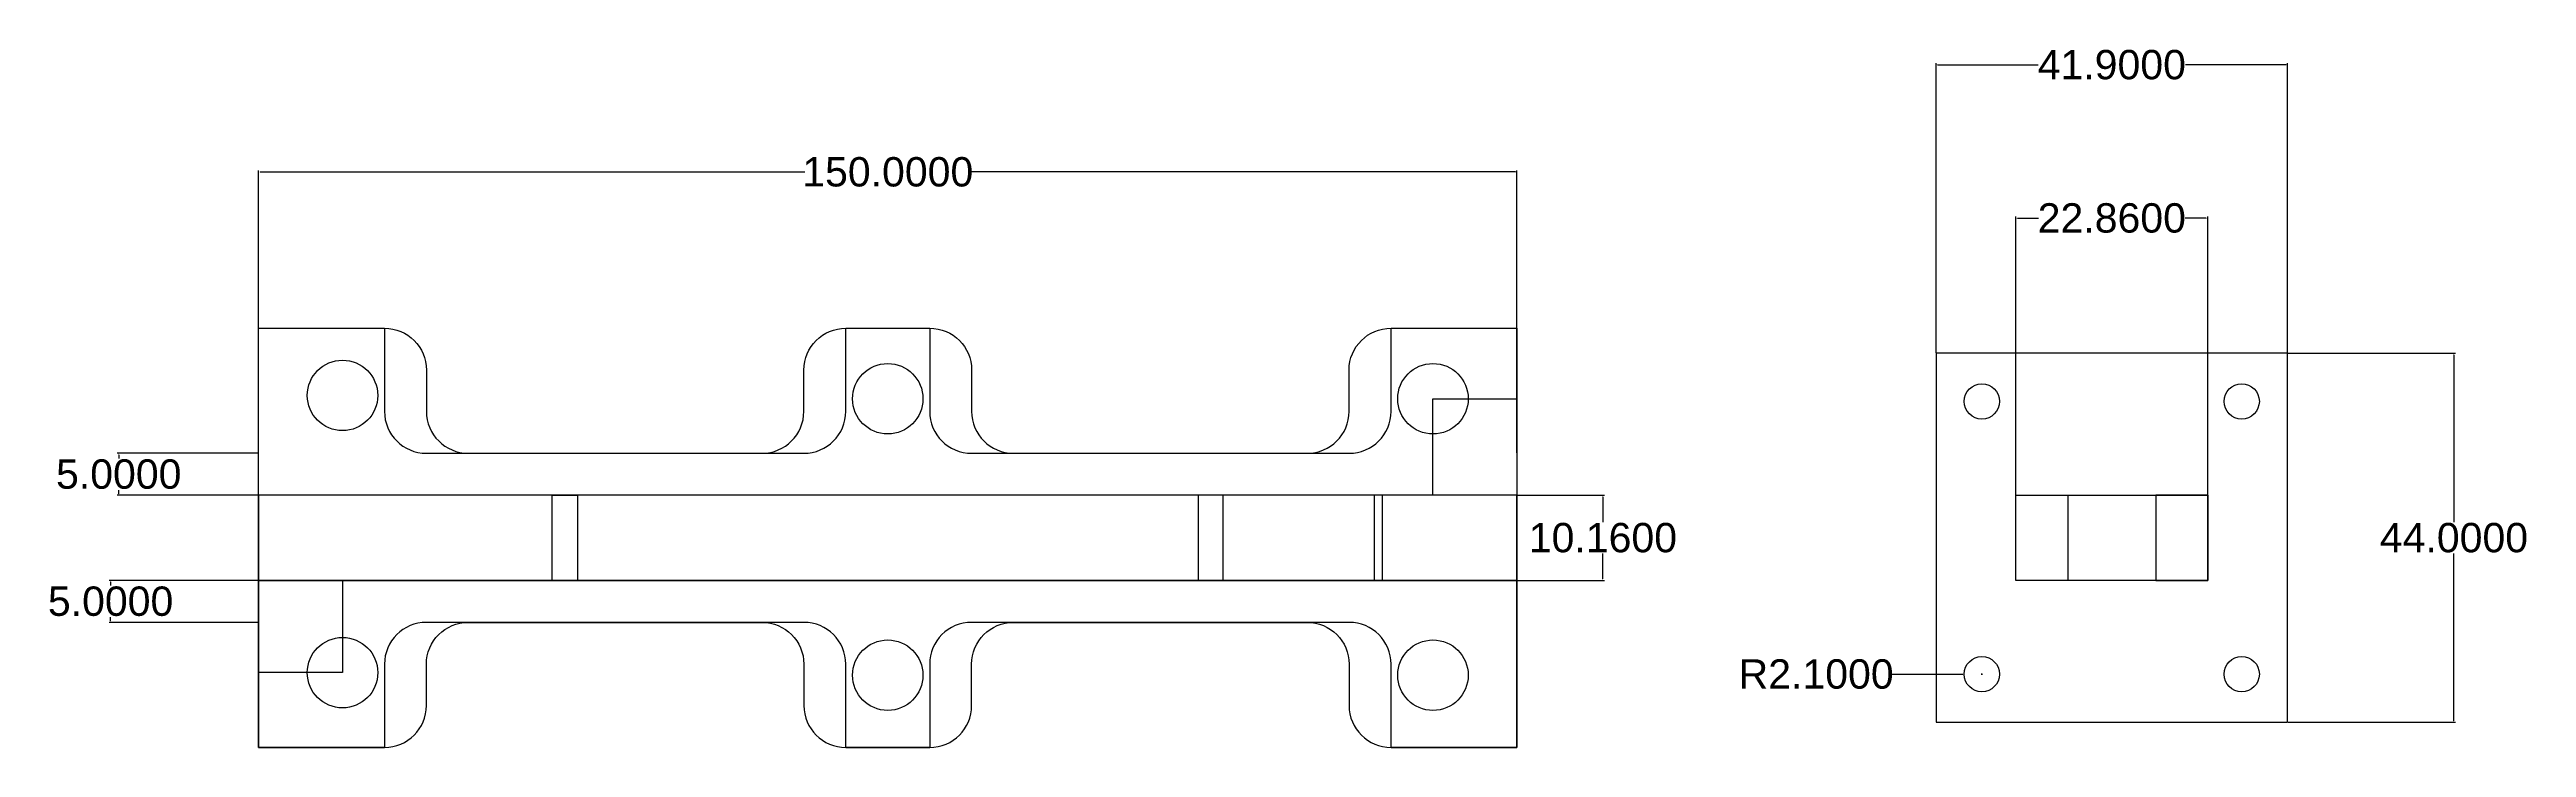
# Model space of a CAD drawing. Header units: millimetres. Extents: x -25 to 270, y -20 to 63.
import ezdxf

# ---------------------------------------------------------------- set-up
doc = ezdxf.new("R2010")
doc.units = ezdxf.units.MM
doc.header["$MEASUREMENT"] = 0
doc.layers.add('brass', color=2, linetype='Continuous')
doc.layers.add('cu', color=10, linetype='Continuous')
doc.styles.get("Standard").update_dxf_attribs({"font": 'arial.ttf'})
doc.dimstyles.get("Standard").update_dxf_attribs({"dimtxt": 0.18, "dimasz": 0.18, "dimexe": 0.18, "dimexo": 0.0625, "dimgap": 0.09, "dimtad": 0, "dimtih": 1, "dimtoh": 1, "dimdec": 4, "dimzin": 0, "dimdsep": 46, "dimtxsty": 'Standard', "dimcen": 0.09, "dimadec": 0, "dimazin": 0, "dimtfac": 1, "dimtdec": 4, "dimtofl": 0, "dimtmove": 0, "dimatfit": 3, "dimfxl": 1, "dimtolj": 1, "dimtzin": 0, "dimarcsym": 0})

# ---------------------------------------------------------------- blocks, each defined once
blk = doc.blocks.new('*D1')
at = {"color": 0, "lineweight": -2, "transparency": 16777216}
for p, q in [((-0.06, 15.16), (-16.86, 15.16)), ((-16.68, 14.98), (-16.68, 14.54)), ((-0.06, 10.16), (-16.86, 10.16)), ((-16.68, 10.34), (-16.68, 10.78))]:
    blk.add_line(p, q, dxfattribs=at)
at = {"color": 0, "transparency": 16777216}
for points in [[(-16.71, 14.98), (-16.65, 14.98), (-16.68, 15.16)], [(-16.71, 10.34), (-16.65, 10.34), (-16.68, 10.16)]]:
    blk.add_solid(points, dxfattribs=at)
at = {"color": 0, "transparency": 16777216, "insert": (-16.68, 12.66), "char_height": 0.18, "attachment_point": 5}
blk.add_mtext('\\A1;{\\H19.44444x;5.0000}', dxfattribs=at)
blk = doc.blocks.new('*D2')
at = {"color": 0, "lineweight": -2, "transparency": 16777216}
for p, q in [((-0.06, 0), (-17.83, 0)), ((-17.65, -0.18), (-17.65, -0.62)), ((-0.06, -5), (-17.83, -5)), ((-17.65, -4.82), (-17.65, -4.38))]:
    blk.add_line(p, q, dxfattribs=at)
at = {"color": 0, "transparency": 16777216}
for points in [[(-17.68, -0.18), (-17.62, -0.18), (-17.65, 0)], [(-17.68, -4.82), (-17.62, -4.82), (-17.65, -5)]]:
    blk.add_solid(points, dxfattribs=at)
at = {"color": 0, "transparency": 16777216, "insert": (-17.65, -2.5), "char_height": 0.18, "attachment_point": 5}
blk.add_mtext('\\A1;{\\H19.44444x;5.0000}', dxfattribs=at)
blk = doc.blocks.new('*D3')
at = {"color": 0, "lineweight": -2, "transparency": 16777216}
for p, q in [((150.06, 10.16), (160.44, 10.16)), ((160.26, 9.98), (160.26, 6.96)), ((160.26, 0.18), (160.26, 3.2)), ((150.06, 0), (160.44, 0))]:
    blk.add_line(p, q, dxfattribs=at)
at = {"color": 0, "transparency": 16777216}
for points in [[(160.23, 9.98), (160.29, 9.98), (160.26, 10.16)], [(160.23, 0.18), (160.29, 0.18), (160.26, 0)]]:
    blk.add_solid(points, dxfattribs=at)
at = {"color": 0, "transparency": 16777216, "insert": (160.26, 5.08), "char_height": 0.18, "attachment_point": 5}
blk.add_mtext('\\A1;{\\H19.44444x;10.1600}', dxfattribs=at)
blk = doc.blocks.new('*D4')
at = {"color": 0, "lineweight": -2, "transparency": 16777216}
for p, q in [((209.5, 10.22), (209.5, 43.38)), ((209.68, 43.2), (212.19, 43.2)), ((232.18, 43.2), (229.67, 43.2)), ((232.36, 10.22), (232.36, 43.38))]:
    blk.add_line(p, q, dxfattribs=at)
at = {"color": 0, "transparency": 16777216}
for points in [[(209.68, 43.23), (209.68, 43.17), (209.5, 43.2)], [(232.18, 43.23), (232.18, 43.17), (232.36, 43.2)]]:
    blk.add_solid(points, dxfattribs=at)
at = {"color": 0, "transparency": 16777216, "insert": (220.93, 43.2), "char_height": 0.18, "attachment_point": 5}
blk.add_mtext('\\A1;{\\H19.44444x;22.8600}', dxfattribs=at)
blk = doc.blocks.new('*D5')
at = {"color": 0, "lineweight": -2, "transparency": 16777216}
for p, q in [((0, 15.22), (0, 48.88)), ((0.18, 48.7), (65.1, 48.7)), ((149.82, 48.7), (84.9, 48.7)), ((150, 15.22), (150, 48.88))]:
    blk.add_line(p, q, dxfattribs=at)
at = {"color": 0, "transparency": 16777216}
for points in [[(0.18, 48.73), (0.18, 48.67), (0, 48.7)], [(149.82, 48.73), (149.82, 48.67), (150, 48.7)]]:
    blk.add_solid(points, dxfattribs=at)
at = {"color": 0, "transparency": 16777216, "insert": (75, 48.7), "char_height": 0.18, "attachment_point": 5}
blk.add_mtext('\\A1;{\\H19.44444x;150.0000}', dxfattribs=at)
blk = doc.blocks.new('*D6')
at = {"color": 0, "lineweight": -2, "transparency": 16777216}
for p, q in [((199.98, 27.14), (199.98, 61.66)), ((200.16, 61.48), (212.15, 61.48)), ((241.7, 61.48), (229.71, 61.48)), ((241.88, 27.14), (241.88, 61.66))]:
    blk.add_line(p, q, dxfattribs=at)
at = {"color": 0, "transparency": 16777216}
for points in [[(200.16, 61.51), (200.16, 61.45), (199.98, 61.48)], [(241.7, 61.51), (241.7, 61.45), (241.88, 61.48)]]:
    blk.add_solid(points, dxfattribs=at)
at = {"color": 0, "transparency": 16777216, "insert": (220.93, 61.48), "char_height": 0.18, "attachment_point": 5}
blk.add_mtext('\\A1;{\\H19.44444x;41.9000}', dxfattribs=at)
blk = doc.blocks.new('*D7')
at = {"color": 0, "lineweight": -2, "transparency": 16777216}
for p, q in [((241.94, 27.08), (261.9, 27.08)), ((261.72, 26.9), (261.72, 6.96)), ((261.72, -16.74), (261.72, 3.2)), ((241.94, -16.92), (261.9, -16.92))]:
    blk.add_line(p, q, dxfattribs=at)
at = {"color": 0, "transparency": 16777216}
for points in [[(261.69, 26.9), (261.75, 26.9), (261.72, 27.08)], [(261.69, -16.74), (261.75, -16.74), (261.72, -16.92)]]:
    blk.add_solid(points, dxfattribs=at)
at = {"color": 0, "transparency": 16777216, "insert": (261.72, 5.08), "char_height": 0.18, "attachment_point": 5}
blk.add_mtext('\\A1;{\\H19.44444x;44.0000}', dxfattribs=at)
blk = doc.blocks.new('*D8')
at = {"layer": 'cu', "color": 0, "lineweight": -2, "transparency": 16777216}
for p, q in [((194.7, -11.18), (203.16, -11.18)), ((205.35, -11.18), (205.53, -11.18)), ((205.44, -11.27), (205.44, -11.09))]:
    blk.add_line(p, q, dxfattribs=at)
at = {"layer": 'cu', "color": 0, "transparency": 16777216}
blk.add_solid([(203.16, -11.15), (203.16, -11.21), (203.34, -11.18)], dxfattribs=at)
at = {"layer": 'cu', "color": 0, "transparency": 16777216, "insert": (185.68, -11.18), "char_height": 3.5, "attachment_point": 5}
blk.add_mtext('\\A1;R2.1000', dxfattribs=at)

msp = doc.modelspace()

# ---------------------------------------------------------------- linework, layer by layer
for points in [[(150, 10.16), (140, 10.16), (140, 21.66), (150, 21.66)], [(0, 0), (10, 0), (10, -11), (0, -11)]]:
    msp.add_lwpolyline(points, close=True)
at = {"layer": 'brass', "color": 114, "true_color": 0x139b48}
msp.add_lwpolyline([(0, 10.16), (0, 30.08), (15, 30.08), (15, 20.16, 0.414213562), (20, 15.16), (65, 15.16, 0.414213562), (70, 20.16), (70, 30.08), (80, 30.08), (80, 20.16, 0.414213562), (85, 15.16), (130, 15.16, 0.414213562), (135, 20.16), (135, 30.08), (150, 30.08), (150, -19.92), (135, -19.92), (135, -10, 0.414213562), (130, -5), (85, -5, 0.414213562), (80, -10), (80, -19.92), (70, -19.92), (70, -10, 0.414213562), (65, -5), (20, -5, 0.414213562), (15, -10), (15, -19.92), (0, -19.92), (0, 0)], format="xyb", close=True, dxfattribs=at)
for points in [[(199.97741, -16.92), (241.87741, -16.92), (241.87741, 27.08), (199.97741, 27.08)], [(209.49741, 10.16), (232.35741, 10.16), (232.35741, 0), (209.49741, 0)]]:
    msp.add_lwpolyline(points, close=True, dxfattribs=at)
for centre in [(205.43741, 21.34), (236.41741, 21.34), (205.43741, -11.18), (236.41741, -11.18)]:
    msp.add_circle(centre, 2.1, dxfattribs=at)
at = {"layer": 'cu'}
msp.add_line((150, 10.16), (115, 10.16), dxfattribs=at)
for points in [[(0, 10.16), (0, 30.08), (15, 30.08, -0.414213562), (20, 25.08), (20, 20.16, 0.414213562), (25, 15.16), (60, 15.16, 0.414213562), (65, 20.16), (65, 25.08, -0.414213562), (70, 30.08), (80, 30.08, -0.414213562), (85, 25.08), (85, 20.16, 0.414213562), (90, 15.16), (125, 15.16, 0.414213562), (130, 20.16), (130, 25.08, -0.414213562), (135, 30.08), (150, 30.08), (150, 10.16)], [(0, 0), (0, -19.92), (15, -19.92, 0.414213562), (20, -14.92), (20, -10, -0.414213562), (25, -5), (60, -5, -0.414213562), (65, -10), (65, -14.92, 0.414213562), (70, -19.92), (80, -19.92, 0.414213562), (85, -14.92), (85, -10, -0.414213562), (90, -5), (125, -5, -0.414213562), (130, -10), (130, -14.92, 0.414213562), (135, -19.92), (150, -19.92), (150, 0)]]:
    msp.add_lwpolyline(points, format="xyb", close=True, dxfattribs=at)
for points in [[(0, 0), (150, 0), (150, 10.16), (0, 10.16)], [(35, 10.16), (38, 10.16), (38, 0), (35, 0)], [(115, 10.16), (112, 10.16), (112, 0), (115, 0)], [(134, 10.16), (133, 10.16), (133, 0), (134, 0)], [(209.49741, 10.16), (215.67741, 10.16), (215.67741, 0), (209.49741, 0)], [(232.35741, 10.16), (226.17741, 10.16), (226.17741, 0), (232.35741, 0)]]:
    msp.add_lwpolyline(points, close=True, dxfattribs=at)
for centre in [(10, 22.06), (75, 21.66), (140, 21.66), (10, -11), (75, -11.3), (140, -11.3)]:
    msp.add_circle(centre, 4.2, dxfattribs=at)

# ---------------------------------------------------------------- dimensions: what is measured, and where the dimension line sits
for base, p1, p2, picture, middle in [((241.87741, 61.47661), (199.97741, 27.08), (241.87741, 27.08), '*D6', (220.92741, 61.47661)), ((150, 48.70255), (0, 15.16), (150, 15.16), '*D5', (75, 48.70255)), ((232.35741, 43.20415), (209.49741, 10.16), (232.35741, 10.16), '*D4', (220.92741, 43.20415))]:
    dim = msp.add_linear_dim(base=base, p1=p1, p2=p2, text='{\\H19.44444x;<>}', dimstyle='Standard')
    dim.commit()
    dim.dimension.update_dxf_attribs({"geometry": picture, "text_midpoint": middle})
for base, p1, p2, angle, picture, middle in [((261.7177, -16.92), (241.87741, 27.08), (241.87741, -16.92), 90, '*D7', (261.7177, 5.08)), ((-16.68259, 10.16), (0, 15.16), (0, 10.16), 90, '*D1', (-16.68259, 12.66)), ((160.25843, 0), (150, 10.16), (150, 0), 90, '*D3', (160.25843, 5.08)), ((-17.64948, -5), (0, 0), (0, -5), 270, '*D2', (-17.64948, -2.5))]:
    dim = msp.add_linear_dim(base=base, p1=p1, p2=p2, angle=angle, text='{\\H19.44444x;<>}', dimstyle='Standard')
    dim.commit()
    dim.dimension.update_dxf_attribs({"geometry": picture, "text_midpoint": middle})
at = {"layer": 'cu', "color": 0}
dim = msp.add_radius_dim(center=(205.43741, -11.18), mpoint=(203.33741, -11.18), dimstyle='Standard', override={"dimtxt": 3.5}, dxfattribs=at)
dim.commit()
dim.dimension.update_dxf_attribs({"geometry": '*D8', "text_midpoint": (185.67804, -11.18), "dimtype": 164})

doc.saveas('drawing.dxf')
